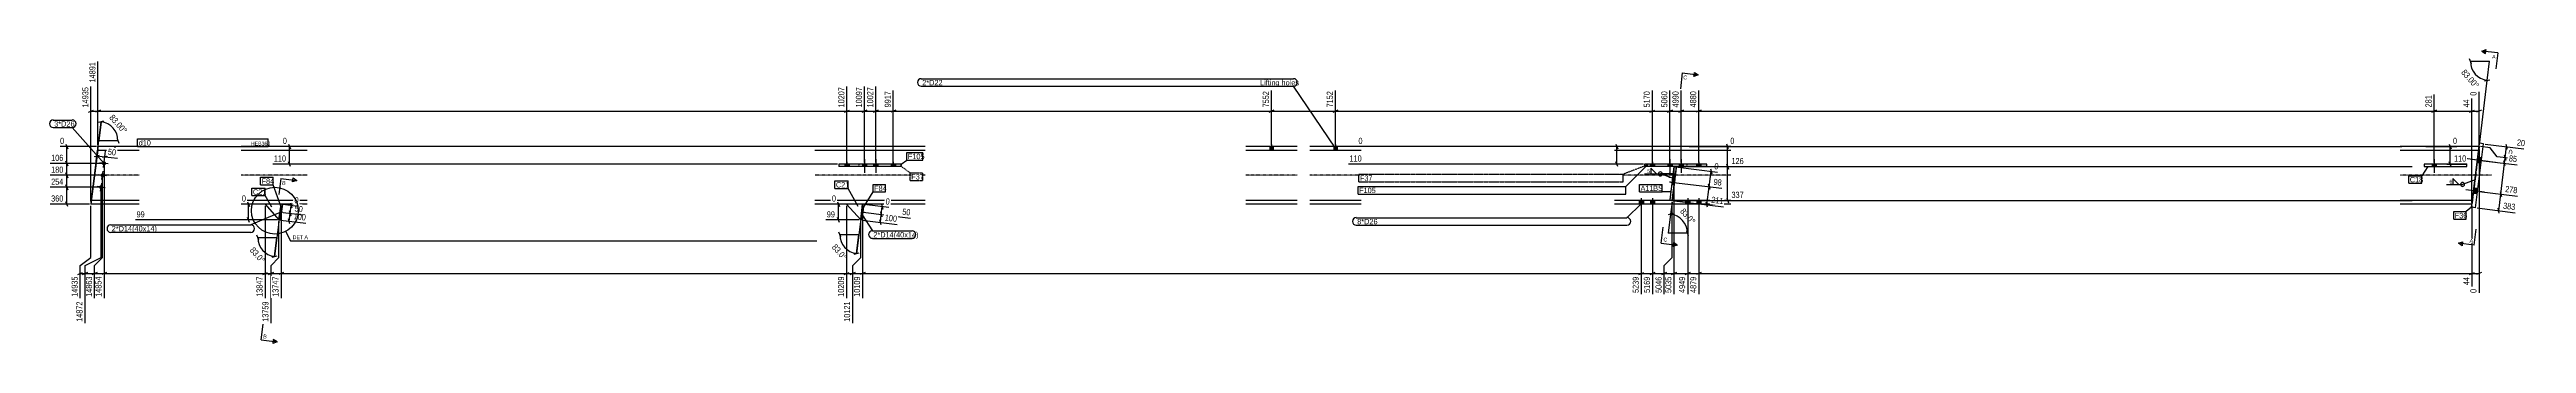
# Model space of a CAD drawing. Header units: millimetres. Extents: x 24 to 84095, y 8 to 4935.
# Drawn here: x 24 to 15515, y 27 to 1862 of the extents above; entities that cross this region are included whole.
import ezdxf

# ---------------------------------------------------------------- set-up
doc = ezdxf.new("R2010")
doc.units = ezdxf.units.MM
doc.linetypes.add('DXK_LINE_DOT2', pattern=[3.9198, 1.9599, -1.9599])
doc.linetypes.add('DXK_LINE_DOT3', pattern=[5.9187, 2.979, -0.9799, 0.9799, -0.9799])
for name, color, linetype in [('MÅLSÆTNING', 7, 'Continuous'), ('STÅL', 7, 'Continuous'), ('TEKST', 7, 'Continuous')]:
    doc.layers.add(name, color=color, linetype=linetype)
doc.styles.add('Arial', font='ARIAL.TTF', dxfattribs={"height": 0.2})
doc.styles.add('Arial Narrow', font='ARIALN.TTF', dxfattribs={"height": 0.2})

msp = doc.modelspace()

# ---------------------------------------------------------------- hatches: boundary and pattern name
at = {"layer": 'STÅL', "linetype": 'Continuous'}
for points in [[(7677, 1257), (7655, 1257), (7655, 1234), (7677, 1234)], [(8077, 1257), (8055, 1257), (8055, 1234), (8077, 1234)], [(343, 1078, -1), (369, 1075, -1)], [(352, 1153, -1), (378, 1150, -1)], [(4998, 1132), (5024, 1132), (5024, 1147), (4998, 1147)], [(5134, 1147), (5108, 1147), (5108, 1132), (5134, 1132)], [(5204, 1147), (5178, 1147), (5178, 1132), (5204, 1132)], [(5288, 1132), (5314, 1132), (5314, 1147), (5288, 1147)], [(10035, 1132), (10061, 1132), (10061, 1147), (10035, 1147)], [(10171, 1147), (10145, 1147), (10145, 1132), (10171, 1132)], [(10241, 1147), (10215, 1147), (10215, 1132), (10241, 1132)], [(10325, 1132), (10351, 1132), (10351, 1147), (10325, 1147)], [(14950, 1147), (14924, 1147), (14924, 1132), (14950, 1132)], [(15231, 1153), (15235, 1186), (15210, 1189), (15206, 1156)], [(15231, 1153), (15235, 1186), (15210, 1189), (15206, 1156)], [(334, 1004, -1), (359, 1001, -1)], [(10173, 1047), (10170, 1021), (10184, 1019), (10188, 1045)], [(15186, 997), (15182, 964), (15207, 961), (15211, 994)], [(15186, 997), (15182, 964), (15207, 961), (15211, 994)], [(1473, 826), (1478, 866), (1468, 867), (1463, 827)], [(1473, 826), (1478, 866), (1468, 867), (1463, 827)], [(5111, 826), (5115, 866), (5105, 867), (5101, 827)], [(5111, 826), (5115, 866), (5105, 867), (5101, 827)], [(9992, 919), (9966, 919), (9966, 897), (9992, 897)], [(9992, 919), (9966, 919), (9966, 897), (9992, 897)], [(10062, 919), (10036, 919), (10036, 897), (10062, 897)], [(10062, 919), (10036, 919), (10036, 897), (10062, 897)], [(10282, 919), (10256, 919), (10256, 897), (10282, 897)], [(10282, 919), (10256, 919), (10256, 897), (10282, 897)], [(10352, 919), (10326, 919), (10326, 897), (10352, 897)], [(10352, 919), (10326, 919), (10326, 897), (10352, 897)]]:
    msp.add_hatch(color=96, dxfattribs=at).paths.add_polyline_path(points)
at = {"layer": 'TEKST', "linetype": 'Continuous'}
for points in [[(10153, 1093), (10178, 1087), (10153, 1080)], [(10153, 1073), (10174, 1059), (10149, 1061)], [(10153, 1073), (10174, 1059), (10149, 1061)], [(15167, 1047), (15193, 1049), (15172, 1035)]]:
    msp.add_hatch(color=3, dxfattribs=at).paths.add_polyline_path(points)

# ---------------------------------------------------------------- linework, layer by layer
at = {"layer": 'MÅLSÆTNING', "color": 7, "linetype": 'Continuous'}
for p, q in [((327, 1267), (327, 1787)), ((15170, 1774), (15158, 1804)), ((15164, 1789), (15284, 1789)), ((15269, 1670), (15284, 1789)), ((283, 915), (283, 1631)), ((5011, 1149), (5011, 1631)), ((5121, 1157), (5121, 1631)), ((5191, 1157), (5191, 1631)), ((5301, 1149), (5301, 1606)), ((7666, 1267), (7666, 1606)), ((7666, 1267), (7666, 1606)), ((8066, 1267), (8066, 1606)), ((8066, 1267), (8066, 1606)), ((10048, 1149), (10048, 1606)), ((10158, 1149), (10158, 1606)), ((10228, 1157), (10228, 1606)), ((10338, 1157), (10338, 1606)), ((10338, 1157), (10338, 1606)), ((14937, 1157), (14937, 1582)), ((14937, 1157), (14937, 1582)), ((15253, 1666), (15285, 1674)), ((268, 1471), (298, 1483)), ((342, 1483), (312, 1471)), ((327, 1477), (5011, 1477)), ((362, 1415), (331, 1407)), ((4996, 1471), (5026, 1483)), ((5106, 1471), (5136, 1483)), ((5176, 1471), (5206, 1483)), ((5191, 1477), (5301, 1477)), ((5316, 1483), (5286, 1471)), ((7681, 1483), (7651, 1471)), ((7651, 1471), (7681, 1483)), ((7666, 1477), (8066, 1477)), ((8081, 1483), (8051, 1471)), ((8051, 1471), (8081, 1483)), ((10033, 1471), (10063, 1483)), ((10143, 1471), (10173, 1483)), ((10213, 1471), (10243, 1483)), ((10228, 1477), (10338, 1477)), ((10353, 1483), (10323, 1471)), ((10353, 1483), (10323, 1471)), ((10338, 1477), (14937, 1477)), ((14952, 1483), (14922, 1471)), ((14922, 1471), (14952, 1483)), ((14937, 1477), (15174, 1477)), ((15159, 1471), (15189, 1483)), ((15159, 1471), (15189, 1483)), ((15174, 1477), (15218, 1477)), ((15233, 1483), (15203, 1471)), ((126, 1272), (138, 1242)), ((132, 1151), (132, 1257)), ((5027, 1257), (1483, 1257)), ((1519, 1272), (1531, 1242)), ((1525, 1147), (1525, 1257)), ((9992, 1257), (8210, 1257)), ((9820, 1272), (9832, 1242)), ((9826, 1147), (9826, 1257)), ((10279, 1257), (14736, 1257)), ((14885, 1257), (15079, 1257)), ((15032, 1272), (15044, 1242)), ((15038, 1147), (15038, 1257)), ((15288, 1248), (15228, 1256)), ((15288, 1248), (15228, 1256)), ((15256, 1272), (15499, 1243)), ((15332, 1193), (15288, 1248)), ((15332, 1193), (15288, 1248)), ((15382, 1186), (15390, 1256)), ((15386, 1272), (15394, 1240)), ((138, 1136), (126, 1166)), ((305, 1194), (336, 1202)), ((316, 1167), (324, 1234)), ((320, 1198), (370, 1192)), ((385, 1196), (354, 1188)), ((366, 1161), (374, 1227)), ((4951, 1147), (1420, 1147)), ((1531, 1132), (1519, 1162)), ((9992, 1147), (8147, 1147)), ((9832, 1132), (9820, 1162)), ((15017, 1147), (15143, 1147)), ((15044, 1132), (15032, 1162)), ((15218, 1239), (15218, 342)), ((15423, 1181), (15332, 1193)), ((15381, 1136), (15373, 1167)), ((15386, 1171), (15377, 1202)), ((336, 1002), (27, 1002)), ((126, 1017), (138, 987)), ((132, 897), (132, 1002)), ((346, 564), (346, 992)), ((346, 564), (346, 992)), ((356, 564), (356, 1067)), ((356, 564), (356, 1067)), ((10181, 1033), (10483, 996)), ((10389, 893), (10403, 1005)), ((10399, 1021), (10407, 990)), ((15219, 976), (15458, 947)), ((15219, 976), (15458, 947)), ((15341, 856), (15354, 960)), ((15350, 975), (15358, 944)), ((15350, 975), (15358, 944)), ((273, 897), (27, 897)), ((138, 882), (126, 912)), ((283, 564), (283, 887)), ((1449, 798), (561, 798)), ((1362, 897), (1227, 897)), ((1262, 912), (1274, 882)), ((1274, 783), (1262, 813)), ((1268, 798), (1268, 897)), ((1372, 887), (1372, 310)), ((1470, 887), (1431, 569)), ((1459, 564), (1459, 788)), ((1469, 796), (1626, 777)), ((1485, 845), (1608, 830)), ((1527, 774), (1518, 806)), ((1522, 790), (1529, 839)), ((1524, 855), (1533, 824)), ((5087, 798), (4878, 798)), ((4999, 897), (4917, 897)), ((4952, 912), (4964, 882)), ((4964, 783), (4952, 813)), ((4958, 798), (4958, 897)), ((5108, 887), (5071, 588)), ((5107, 796), (5324, 770)), ((5109, 887), (5109, 310)), ((5109, 887), (5109, 310)), ((5113, 846), (5409, 810)), ((5119, 896), (5273, 877)), ((5224, 767), (5216, 798)), ((5230, 817), (5222, 848)), ((5226, 832), (5232, 882)), ((5228, 897), (5236, 866)), ((9979, 867), (9979, 335)), ((10177, 839), (10146, 831)), ((10162, 835), (10147, 716)), ((10171, 909), (10162, 835)), ((10167, 920), (10493, 880)), ((10393, 877), (10385, 909)), ((15174, 887), (15174, 383)), ((15206, 873), (15445, 843)), ((15345, 841), (15337, 872)), ((1332, 673), (1320, 703)), ((1326, 688), (1446, 688)), ((1431, 569), (1446, 688)), ((4972, 692), (4960, 722)), ((4966, 707), (5086, 707)), ((5071, 588), (5086, 707)), ((10267, 716), (10147, 716)), ((10261, 731), (10273, 701)), ((291, 458), (321, 470)), ((306, 514), (356, 564)), ((306, 310), (306, 514)), ((380, 470), (350, 458)), ((380, 470), (350, 458)), ((1357, 458), (1387, 470)), ((1424, 470), (1394, 458)), ((1409, 514), (1459, 564)), ((1409, 154), (1409, 514)), ((1416, 565), (1447, 573)), ((5056, 584), (5087, 592)), ((10122, 335), (10122, 514)), ((10254, 458), (10284, 470)), ((10354, 470), (10324, 458)), ((10354, 470), (10324, 458)), ((15159, 458), (15189, 470)), ((15159, 458), (15189, 470)), ((15233, 470), (15203, 458)), ((306, 464), (365, 464)), ((1372, 464), (1409, 464)), ((10269, 464), (10339, 464)), ((10339, 464), (15174, 464)), ((15174, 464), (15218, 464))]:
    msp.add_line(p, q, dxfattribs=at)
for centre, start, end in [((15284, 1789), 180, 263), ((10147, 716), 0, 83), ((1446, 688), 180, 263), ((5086, 707), 180, 263)]:
    msp.add_arc(centre, 120, start, end, dxfattribs=at)
at = {"layer": 'STÅL', "color": 2, "linetype": 'Continuous'}
for p, q in [((325, 1234), (327, 1257)), ((585, 1257), (327, 1257)), ((435, 1234), (435, 1257)), ((1636, 1257), (1222, 1257)), ((5501, 1257), (4811, 1257)), ((7827, 1257), (7505, 1257)), ((8227, 1257), (7905, 1257)), ((10538, 1257), (9811, 1257)), ((15218, 1257), (14724, 1257)), ((15172, 877), (15221, 1277)), ((15197, 874), (15246, 1274)), ((15218, 1257), (15216, 1234)), ((15246, 1274), (15221, 1277)), ((325, 1234), (283, 897)), ((325, 1234), (585, 1234)), ((1222, 1234), (1636, 1234)), ((4811, 1234), (5501, 1234)), ((4961, 1147), (4961, 1132)), ((5351, 1147), (4961, 1147)), ((5351, 1132), (4961, 1132)), ((5351, 1132), (5351, 1147)), ((7505, 1234), (7827, 1234)), ((7905, 1234), (8227, 1234)), ((9811, 1234), (10538, 1234)), ((9998, 1147), (9998, 1132)), ((10388, 1147), (9998, 1147)), ((10388, 1132), (9998, 1132)), ((10183, 1131), (10157, 922)), ((10172, 920), (10198, 1129)), ((10198, 1129), (10183, 1131)), ((10388, 1132), (10388, 1147)), ((14724, 1234), (15216, 1234)), ((15141, 1147), (14874, 1147)), ((14874, 1147), (14874, 1132)), ((14874, 1132), (15141, 1132)), ((14931, 1132), (14931, 1147)), ((15141, 1132), (15141, 1147)), ((10173, 1051), (10188, 1049)), ((585, 897), (283, 897)), ((585, 919), (286, 919)), ((1636, 919), (1222, 919)), ((1636, 897), (1222, 897)), ((1372, 897), (1459, 798)), ((1459, 798), (1472, 897)), ((1469, 796), (1459, 798)), ((1469, 796), (1482, 896)), ((1482, 896), (1472, 897)), ((5501, 919), (4811, 919)), ((5501, 897), (4811, 897)), ((5009, 897), (5097, 798)), ((5097, 798), (5109, 897)), ((5107, 796), (5097, 798)), ((5107, 796), (5119, 896)), ((5119, 896), (5109, 897)), ((7827, 919), (7505, 919)), ((7827, 897), (7505, 897)), ((8227, 919), (7905, 919)), ((8227, 897), (7905, 897)), ((10538, 919), (9811, 919)), ((10538, 897), (9811, 897)), ((10157, 922), (10172, 920)), ((15177, 919), (14724, 919)), ((15174, 897), (14724, 897)), ((15197, 874), (15172, 877)), ((15177, 919), (15174, 897))]:
    msp.add_line(p, q, dxfattribs=at)
at = {"layer": 'STÅL', "color": 7, "linetype": 'DXK_LINE_DOT2'}
for p, q in [((327, 1257), (325, 1234)), ((5351, 1147), (5086, 1147)), ((5086, 1147), (5086, 1132)), ((5351, 1132), (5086, 1132)), ((5351, 1147), (5351, 1132)), ((10263, 1147), (9998, 1147)), ((9998, 1147), (9998, 1132)), ((10263, 1132), (9998, 1132)), ((10183, 1131), (10157, 922)), ((10198, 1129), (10172, 920)), ((10183, 1131), (10198, 1129)), ((10263, 1147), (10263, 1132)), ((15216, 1234), (15177, 919)), ((10188, 1049), (10173, 1051)), ((1472, 897), (1372, 897)), ((1459, 798), (1472, 897)), ((5109, 897), (5009, 897)), ((5097, 798), (5109, 897)), ((10157, 922), (10172, 920))]:
    msp.add_line(p, q, dxfattribs=at)
at = {"layer": 'STÅL', "color": 96, "linetype": 'Continuous'}
for p, q in [((7655, 1257), (7655, 1234)), ((7666, 1270), (7666, 1234)), ((7677, 1257), (7677, 1234)), ((8055, 1257), (8055, 1234)), ((8066, 1270), (8066, 1234)), ((8077, 1257), (8077, 1234)), ((391, 1148), (339, 1154)), ((352, 1051), (359, 1103)), ((362, 1126), (368, 1177)), ((4998, 1147), (4998, 1132)), ((5011, 1162), (5011, 1132)), ((5024, 1147), (5024, 1132)), ((5108, 1147), (5108, 1132)), ((5121, 1177), (5121, 1092)), ((5134, 1147), (5134, 1132)), ((5178, 1147), (5178, 1132)), ((5191, 1177), (5191, 1092)), ((5204, 1147), (5204, 1132)), ((5288, 1147), (5288, 1132)), ((5301, 1162), (5301, 1132)), ((5314, 1147), (5314, 1132)), ((10035, 1147), (10035, 1132)), ((10048, 1162), (10048, 1132)), ((10061, 1147), (10061, 1132)), ((10145, 1147), (10145, 1132)), ((10158, 1177), (10158, 1092)), ((10171, 1147), (10171, 1132)), ((10215, 1147), (10215, 1132)), ((10228, 1177), (10228, 1092)), ((10241, 1147), (10241, 1132)), ((10325, 1147), (10325, 1132)), ((10338, 1162), (10338, 1132)), ((10351, 1147), (10351, 1132)), ((14924, 1147), (14924, 1132)), ((14937, 1177), (14937, 1092)), ((14950, 1147), (14950, 1132)), ((15276, 1164), (15129, 1182)), ((15174, 1177), (15322, 1158)), ((15231, 1153), (15206, 1156)), ((15206, 1156), (15231, 1153)), ((15235, 1186), (15210, 1189)), ((15210, 1189), (15235, 1186)), ((372, 999), (321, 1006)), ((381, 1074), (330, 1080)), ((343, 977), (350, 1028)), ((9979, 934), (9979, 829)), ((9979, 934), (9979, 829)), ((10049, 934), (10049, 829)), ((10049, 934), (10049, 829)), ((10156, 1036), (10186, 1032)), ((10170, 1021), (10184, 1019)), ((10173, 1047), (10188, 1045)), ((10269, 934), (10269, 829)), ((10269, 934), (10269, 829)), ((10339, 934), (10339, 829)), ((10339, 934), (10339, 829)), ((15253, 972), (15135, 987)), ((15253, 972), (15135, 987)), ((15207, 961), (15182, 964)), ((15207, 961), (15182, 964)), ((15211, 994), (15186, 997)), ((15211, 994), (15186, 997)), ((1473, 826), (1463, 827)), ((1473, 826), (1463, 827)), ((1483, 845), (1466, 847)), ((1483, 845), (1466, 847)), ((1478, 866), (1468, 867)), ((1478, 866), (1468, 867)), ((5111, 826), (5101, 827)), ((5111, 826), (5101, 827)), ((5121, 845), (5103, 847)), ((5121, 845), (5103, 847)), ((5115, 866), (5105, 867)), ((5115, 866), (5105, 867)), ((9966, 919), (9966, 897)), ((9966, 919), (9966, 897)), ((9992, 919), (9992, 897)), ((9992, 919), (9992, 897)), ((10036, 919), (10036, 897)), ((10036, 919), (10036, 897)), ((10062, 919), (10062, 897)), ((10062, 919), (10062, 897)), ((10256, 919), (10256, 897)), ((10256, 919), (10256, 897)), ((10282, 919), (10282, 897)), ((10282, 919), (10282, 897)), ((10326, 919), (10326, 897)), ((10326, 919), (10326, 897)), ((10352, 919), (10352, 897)), ((10352, 919), (10352, 897))]:
    msp.add_line(p, q, dxfattribs=at)
at = {"layer": 'STÅL', "color": 96, "linetype": 'DXK_LINE_DOT2'}
for p, q in [((5108, 1147), (5108, 1132)), ((5121, 1177), (5121, 1092)), ((5134, 1147), (5134, 1132)), ((5178, 1147), (5178, 1132)), ((5191, 1177), (5191, 1092)), ((5204, 1147), (5204, 1132)), ((5288, 1147), (5288, 1132)), ((5301, 1162), (5301, 1132)), ((5314, 1147), (5314, 1132)), ((10035, 1147), (10035, 1132)), ((10048, 1162), (10048, 1132)), ((10061, 1147), (10061, 1132)), ((10145, 1147), (10145, 1132)), ((10158, 1177), (10158, 1092)), ((10171, 1147), (10171, 1132)), ((10215, 1147), (10215, 1132)), ((10228, 1177), (10228, 1092)), ((10241, 1147), (10241, 1132)), ((10156, 1036), (10186, 1032)), ((10170, 1021), (10184, 1019)), ((10173, 1047), (10188, 1045))]:
    msp.add_line(p, q, dxfattribs=at)
at = {"layer": 'STÅL', "color": 7, "linetype": 'DXK_LINE_DOT3'}
for p, q in [((585, 1077), (205, 1077)), ((1636, 1077), (1222, 1077)), ((5501, 1077), (4811, 1077)), ((7827, 1077), (7505, 1077)), ((8227, 1077), (7905, 1077)), ((10538, 1077), (9811, 1077)), ((15296, 1077), (14724, 1077))]:
    msp.add_line(p, q, dxfattribs=at)
at = {"layer": 'TEKST', "color": 3, "linetype": 'Continuous'}
msp.add_line((1531, 668), (4822, 668), dxfattribs=at)

# ---------------------------------------------------------------- wipeouts: each hides what was drawn before it
at = {"color": 0}
msp.add_wipeout([(9883, 771), (9883, 806), (8202, 806), (8202, 771)], dxfattribs=at).dxf.layer = 'TEKST'

# ---------------------------------------------------------------- next in the draw order: wipeouts: each hides what was drawn before it
at = {"color": 0, "linetype": 'Continuous'}
for points in [[(5003, 1631), (4947, 1631), (4947, 1493), (5003, 1493)], [(5293, 1607), (5237, 1607), (5237, 1493), (5293, 1493)], [(10330, 1607), (10274, 1607), (10274, 1493), (10330, 1493)], [(14929, 1583), (14873, 1583), (14873, 1493), (14929, 1493)], [(1516, 1265), (1516, 1321), (1475, 1321), (1475, 1265)], [(9817, 1265), (9817, 1321), (8202, 1321), (8202, 1265)], [(15087, 1265), (15087, 1321), (15047, 1321), (15047, 1265)], [(15508, 1250), (15515, 1305), (15450, 1313), (15444, 1257)], [(116, 1010), (116, 1066), (26, 1066), (26, 1010)], [(1259, 905), (1259, 961), (592, 961), (592, 905)], [(4949, 905), (4949, 961), (4909, 961), (4909, 905)], [(5282, 884), (5289, 939), (5249, 944), (5242, 889)], [(10484, 1004), (10491, 1059), (10427, 1067), (10420, 1011)], [(15210, 375), (15154, 375), (15154, 334), (15210, 334)], [(1401, 291), (1345, 291), (1345, 154), (1401, 154)]]:
    msp.add_wipeout(points, dxfattribs=at).dxf.layer = 'MÅLSÆTNING'
at = {"color": 0}
for points, layer in [([(442, 1191), (449, 1246), (384, 1254), (378, 1199)], 'MÅLSÆTNING'), ([(1344, 516), (1386, 553), (1305, 645), (1263, 608)], 'MÅLSÆTNING'), ([(4984, 535), (5026, 572), (4944, 664), (4902, 627)], 'MÅLSÆTNING'), ([(5479, 1178), (5479, 1213), (5392, 1213), (5392, 1178)], 'TEKST'), ([(1416, 1024), (1416, 1059), (1350, 1059), (1350, 1024)], 'TEKST'), ([(15050, 1023), (15050, 1052), (15031, 1052), (15031, 1023)], 'TEKST'), ([(9883, 771), (9883, 806), (8202, 806), (8202, 771)], 'TEKST')]:
    msp.add_wipeout(points, dxfattribs=at).dxf.layer = layer

# ---------------------------------------------------------------- next in the draw order: linework, layer by layer
at = {"layer": 'MÅLSÆTNING', "color": 7, "linetype": 'Continuous'}
for p, q in [((5011, 1149), (5011, 1631)), ((5191, 1157), (5191, 1631)), ((5301, 1149), (5301, 1606)), ((10228, 1157), (10228, 1606)), ((284, 907), (346, 1411)), ((346, 1411), (332, 1292)), ((4996, 1471), (5026, 1483)), ((5121, 1477), (5191, 1477)), ((5206, 1483), (5176, 1471)), ((5316, 1483), (5286, 1471)), ((5301, 1477), (7666, 1477)), ((10158, 1477), (10228, 1477)), ((10243, 1483), (10213, 1471)), ((452, 1292), (332, 1292)), ((446, 1307), (458, 1277)), ((355, 1151), (27, 1151)), ((126, 1092), (138, 1062)), ((365, 1141), (365, 310)), ((365, 1141), (365, 310)), ((370, 1192), (448, 1183)), ((370, 1192), (448, 1183)), ((10193, 1130), (10456, 1097)), ((10411, 1118), (10419, 1087)), ((15423, 1181), (15332, 1193)), ((15377, 1202), (15386, 1171)), ((15377, 1152), (15382, 1186)), ((346, 1077), (27, 1077)), ((1459, 564), (1459, 788)), ((1472, 887), (1472, 310)), ((5097, 564), (5097, 788)), ((5097, 564), (5097, 788)), ((5113, 846), (5409, 810)), ((5220, 783), (5226, 832)), ((5222, 848), (5230, 817)), ((15174, 887), (15174, 383)), ((1394, 458), (1424, 470)), ((1409, 514), (1459, 564)), ((1409, 154), (1409, 514)), ((1487, 470), (1457, 458)), ((5032, 458), (5062, 470)), ((5047, 514), (5097, 564)), ((5047, 154), (5047, 514)), ((5124, 470), (5094, 458)), ((5124, 470), (5094, 458)), ((1409, 464), (1472, 464)), ((5047, 464), (5109, 464))]:
    msp.add_line(p, q, dxfattribs=at)
msp.add_arc((332, 1292), 120, 0, 83.0002, dxfattribs=at)
at = {"layer": 'TEKST', "color": 3, "linetype": 'Continuous'}
for p, q in [((15015, 1020), (15115, 1020)), ((15091, 1020), (15055, 1056)), ((15055, 1056), (15055, 1020)), ((15055, 1020), (15091, 1020)), ((15193, 1049), (15115, 1020))]:
    msp.add_line(p, q, dxfattribs=at)
at = {"layer": 'TEKST', "color": 7, "linetype": 'Continuous'}
for p, q in [((8196, 812), (9889, 812)), ((9979, 898), (9889, 812)), ((8196, 765), (9889, 765))]:
    msp.add_line(p, q, dxfattribs=at)
at = {"layer": 'TEKST', "color": 3, "linetype": 'Continuous'}
for start, end in [(90, 270), (270, 90)]:
    msp.add_arc((15115, 1020), 12.5, start, end, dxfattribs=at)
at = {"layer": 'TEKST', "color": 7, "linetype": 'Continuous'}
for centre, start, end in [((8196, 789), 90, 270), ((9889, 789), 270, 90)]:
    msp.add_arc(centre, 23.5, start, end, dxfattribs=at)

# ---------------------------------------------------------------- next in the draw order: texts
at = {"layer": 'MÅLSÆTNING', "color": 3, "linetype": 'Continuous', "style": 'Arial Narrow'}
for s, rotation, p in [('10207', 90.0002, (4995, 1501)), ('9917', 90.0002, (5285, 1501)), ('4880', 90.0002, (10322, 1501)), ('281', 90.0002, (14921, 1501)), ('20', -7.0015, (15453, 1264)), ('0', -7.0015, (5251, 896)), ('0', 90.0002, (15202, 342)), ('13759', 90.0002, (1393, 162))]:
    msp.add_text(s, height=38.2, rotation=rotation, dxfattribs=at).set_placement(p)
at = {"layer": 'MÅLSÆTNING', "color": 3, "style": 'Arial Narrow'}
for s, rotation, p in [('50', -7.0015, (387, 1206)), ('83.0°', -48.5009, (1274, 607)), ('83.0°', -48.5009, (4914, 626))]:
    msp.add_text(s, height=38.2, rotation=rotation, dxfattribs=at).set_placement(p)
at = {"layer": 'TEKST', "color": 3, "style": 'Arial Narrow'}
for s, height, p in [('6', 23.9, (15033, 1025)), ('8*D26', 33.4, (8202, 771))]:
    msp.add_text(s, height=height, dxfattribs=at).set_placement(p)

# ---------------------------------------------------------------- next in the draw order: wipeouts: each hides what was drawn before it
at = {"color": 0, "linetype": 'Continuous'}
for points in [[(1509, 1155), (1509, 1211), (1419, 1211), (1419, 1155)], [(8235, 1155), (8235, 1211), (8146, 1211), (8146, 1155)], [(15143, 1155), (15143, 1211), (15054, 1211), (15054, 1155)], [(116, 905), (116, 961), (26, 961), (26, 905)], [(10495, 888), (10501, 944), (10413, 955), (10406, 899)], [(1252, 806), (1252, 862), (560, 862), (560, 806)], [(4942, 806), (4942, 862), (4877, 862), (4877, 806)]]:
    msp.add_wipeout(points, dxfattribs=at).dxf.layer = 'MÅLSÆTNING'
at = {"color": 0}
for points in [[(5479, 1178), (5479, 1213), (5392, 1213), (5392, 1178)], [(1416, 1024), (1416, 1059), (1350, 1059), (1350, 1024)]]:
    msp.add_wipeout(points, dxfattribs=at).dxf.layer = 'TEKST'

# ---------------------------------------------------------------- next in the draw order: linework, layer by layer
at = {"layer": 'MÅLSÆTNING', "color": 7, "linetype": 'Continuous'}
for p, q in [((15220, 1267), (15269, 1670)), ((10403, 1005), (10415, 1102)), ((15210, 1172), (15457, 1142)), ((336, 1002), (27, 1002)), ((138, 987), (126, 1017)), ((132, 1002), (132, 1077)), ((10181, 1033), (10483, 996)), ((10407, 990), (10399, 1021)), ((10513, 935), (10525, 905))]:
    msp.add_line(p, q, dxfattribs=at)
at = {"layer": 'TEKST', "color": 7, "linetype": 'Continuous'}
for p, q in [((5351, 1147), (5386, 1172)), ((5386, 1219), (5485, 1219)), ((5386, 1172), (5386, 1219)), ((5386, 1172), (5485, 1172)), ((5485, 1172), (5485, 1219)), ((1344, 1065), (1422, 1065)), ((1344, 1018), (1344, 1065)), ((1344, 1018), (1422, 1018)), ((1422, 1018), (1422, 1065))]:
    msp.add_line(p, q, dxfattribs=at)

# ---------------------------------------------------------------- next in the draw order: texts
at = {"layer": 'MÅLSÆTNING', "color": 3, "linetype": 'Continuous', "style": 'Arial Narrow'}
for s, p in [('0', (1483, 1273)), ('0', (8210, 1273)), ('0', (15055, 1273)), ('110', (1427, 1163)), ('110', (8154, 1163)), ('110', (15062, 1163)), ('360', (34, 913)), ('254', (34, 1018)), ('0', (1227, 913)), ('0', (4917, 913)), ('99', (568, 814)), ('99', (4885, 814))]:
    msp.add_text(s, height=38.2, dxfattribs=at).set_placement(p)
for s, p in [('211', (10415, 906)), ('98', (10429, 1018))]:
    msp.add_text(s, height=38.2, rotation=-7.0015, dxfattribs=at).set_placement(p)
at = {"layer": 'TEKST', "color": 3, "style": 'Arial Narrow'}
for s, p in [('F105', (5392, 1178)), ('F84', (1350, 1024))]:
    msp.add_text(s, height=33.4, dxfattribs=at).set_placement(p)

# ---------------------------------------------------------------- next in the draw order: wipeouts: each hides what was drawn before it
at = {"color": 0, "linetype": 'Continuous'}
for points, layer in [([(5183, 1631), (5127, 1631), (5127, 1493), (5183, 1493)], 'MÅLSÆTNING'), ([(7658, 1607), (7602, 1607), (7602, 1493), (7658, 1493)], 'MÅLSÆTNING'), ([(10220, 1607), (10164, 1607), (10164, 1493), (10220, 1493)], 'MÅLSÆTNING'), ([(1610, 838), (1617, 893), (1553, 901), (1546, 845)], 'MÅLSÆTNING'), ([(5411, 818), (5417, 873), (5353, 881), (5346, 825)], 'MÅLSÆTNING'), ([(1464, 447), (1408, 447), (1408, 310), (1464, 310)], 'MÅLSÆTNING'), ([(15166, 447), (15110, 447), (15110, 383), (15166, 383)], 'MÅLSÆTNING'), ([(15180, 654), (15183, 679), (15161, 682), (15158, 657)], 'TEKST'), ([(1381, 57), (1384, 82), (1362, 85), (1359, 60)], 'TEKST')]:
    msp.add_wipeout(points, dxfattribs=at).dxf.layer = layer
at = {"color": 0}
for points, layer in [([(481, 1326), (523, 1363), (426, 1473), (384, 1436)], 'MÅLSÆTNING'), ([(10289, 759), (10331, 796), (10249, 888), (10207, 851)], 'MÅLSÆTNING'), ([(5247, 979), (5247, 1014), (5181, 1014), (5181, 979)], 'TEKST'), ([(9860, 1043), (9860, 1078), (8219, 1078), (8219, 1043)], 'TEKST')]:
    msp.add_wipeout(points, dxfattribs=at).dxf.layer = layer

# ---------------------------------------------------------------- next in the draw order: hatches: boundary and pattern name
at = {"layer": 'TEKST', "linetype": 'Continuous'}
for points in [[(15115, 662), (15114, 650), (15089, 653)], [(1422, 39), (1423, 52), (1447, 36)]]:
    msp.add_hatch(color=30, dxfattribs=at).paths.add_polyline_path(points)

# ---------------------------------------------------------------- next in the draw order: linework, layer by layer
at = {"layer": 'MÅLSÆTNING', "color": 7, "linetype": 'Continuous'}
for p, q in [((327, 1267), (327, 1787)), ((5121, 1157), (5121, 1631)), ((10158, 1149), (10158, 1606)), ((283, 1477), (327, 1477)), ((342, 1483), (312, 1471)), ((5011, 1477), (5121, 1477)), ((5136, 1483), (5106, 1471)), ((10048, 1477), (10158, 1477)), ((10173, 1483), (10143, 1471)), ((317, 1257), (90, 1257)), ((10183, 1121), (10183, 335)), ((1372, 887), (1372, 310)), ((10172, 564), (10172, 910)), ((10172, 564), (10172, 910)), ((10182, 920), (14799, 920)), ((10269, 867), (10269, 335)), ((10339, 867), (10339, 335)), ((10339, 867), (10339, 335)), ((1357, 458), (1387, 470)), ((1487, 470), (1457, 458)), ((365, 464), (1372, 464))]:
    msp.add_line(p, q, dxfattribs=at)
at = {"layer": 'TEKST', "color": 30, "linetype": 'Continuous'}
for p, q in [((15089, 653), (15115, 662)), ((15112, 637), (15089, 653)), ((15115, 662), (15112, 637)), ((1423, 52), (1420, 27)), ((1447, 36), (1420, 27)), ((1447, 36), (1423, 52))]:
    msp.add_line(p, q, dxfattribs=at)
at = {"layer": 'TEKST', "color": 7, "linetype": 'Continuous'}
for p, q in [((15188, 641), (15089, 653)), ((1347, 49), (1359, 148)), ((1347, 49), (1447, 36))]:
    msp.add_line(p, q, dxfattribs=at)

# ---------------------------------------------------------------- next in the draw order: texts
at = {"layer": 'MÅLSÆTNING', "color": 3, "linetype": 'Continuous', "style": 'Arial Narrow'}
for s, p in [('10027', (5175, 1501)), ('7552', (7650, 1501)), ('4990', (10212, 1501)), ('13747', (1456, 318)), ('44', (15158, 391))]:
    msp.add_text(s, height=38.2, rotation=90.0002, dxfattribs=at).set_placement(p)
at = {"layer": 'MÅLSÆTNING', "color": 3, "style": 'Arial Narrow'}
for s, p in [('83.00°', (395, 1435)), ('83.0°', (10219, 850))]:
    msp.add_text(s, height=38.2, rotation=-48.5009, dxfattribs=at).set_placement(p)
at = {"layer": 'TEKST', "color": 3, "linetype": 'Continuous', "style": 'Arial'}
for s, p in [('A', (15158, 657)), ('B', (1359, 60))]:
    msp.add_text(s, height=23.9, rotation=-7.0015, dxfattribs=at).set_placement(p)

# ---------------------------------------------------------------- next in the draw order: wipeouts: each hides what was drawn before it
at = {"color": 0}
for points, layer in [([(15190, 1608), (15232, 1645), (15134, 1755), (15092, 1718)], 'MÅLSÆTNING'), ([(5479, 1051), (5479, 1086), (5413, 1086), (5413, 1051)], 'TEKST'), ([(5012, 1001), (5012, 1036), (4942, 1036), (4942, 1001)], 'TEKST'), ([(5247, 979), (5247, 1014), (5181, 1014), (5181, 979)], 'TEKST'), ([(9860, 1043), (9860, 1078), (8219, 1078), (8219, 1043)], 'TEKST'), ([(1276, 727), (1276, 762), (413, 762), (413, 727)], 'TEKST')]:
    msp.add_wipeout(points, dxfattribs=at).dxf.layer = layer
at = {"color": 0, "linetype": 'Continuous'}
for points, layer in [([(15431, 1188), (15438, 1244), (15398, 1249), (15391, 1193)], 'MÅLSÆTNING'), ([(116, 1085), (116, 1141), (26, 1141), (26, 1085)], 'MÅLSÆTNING'), ([(10465, 1104), (10472, 1160), (10431, 1165), (10425, 1109)], 'MÅLSÆTNING'), ([(1628, 785), (1635, 841), (1546, 851), (1540, 796)], 'MÅLSÆTNING'), ([(5325, 778), (5332, 833), (5244, 844), (5237, 788)], 'MÅLSÆTNING'), ([(10264, 1675), (10267, 1700), (10243, 1703), (10240, 1678)], 'TEKST')]:
    msp.add_wipeout(points, dxfattribs=at).dxf.layer = layer

# ---------------------------------------------------------------- next in the draw order: hatches: boundary and pattern name
at = {"layer": 'TEKST', "linetype": 'Continuous'}
msp.add_hatch(color=30, dxfattribs=at).paths.add_polyline_path([(10308, 1695), (10309, 1707), (10334, 1704)])

# ---------------------------------------------------------------- next in the draw order: linework, layer by layer
at = {"layer": 'MÅLSÆTNING', "color": 7, "linetype": 'Continuous'}
for p, q in [((15174, 907), (15174, 1557)), ((15218, 1267), (15218, 1599)), ((10525, 1242), (10513, 1272)), ((10519, 1131), (10519, 1257)), ((355, 1151), (27, 1151)), ((126, 1166), (138, 1136)), ((138, 1062), (126, 1092)), ((132, 1077), (132, 1151)), ((10193, 1131), (14799, 1131)), ((10193, 1131), (14799, 1131)), ((10513, 1146), (10525, 1116)), ((10525, 1116), (10513, 1146)), ((10519, 920), (10519, 1131)), ((15210, 1172), (15457, 1142)), ((15354, 960), (15377, 1152)), ((15381, 1136), (15373, 1167)), ((346, 1077), (27, 1077)), ((1482, 896), (1576, 884)), ((1485, 845), (1608, 830)), ((1533, 824), (1524, 855)), ((1529, 839), (1535, 889)), ((1531, 905), (1539, 874))]:
    msp.add_line(p, q, dxfattribs=at)
at = {"layer": 'TEKST', "color": 7, "linetype": 'Continuous'}
for p, q in [((10235, 1716), (10334, 1704)), ((5114, 876), (5175, 973)), ((5175, 1020), (5253, 1020)), ((5175, 973), (5175, 1020)), ((5175, 973), (5253, 973)), ((5253, 973), (5253, 1020))]:
    msp.add_line(p, q, dxfattribs=at)
at = {"layer": 'TEKST', "color": 30, "linetype": 'Continuous'}
for p, q in [((10308, 1695), (10311, 1720)), ((10334, 1704), (10308, 1695)), ((10311, 1720), (10334, 1704))]:
    msp.add_line(p, q, dxfattribs=at)
at = {"layer": 'TEKST', "color": 7, "linetype": 'DXK_LINE_DOT2'}
for p, q in [((8213, 1084), (9866, 1084)), ((8213, 1037), (8213, 1084)), ((10020, 1142), (9866, 1084)), ((9866, 1037), (9866, 1084)), ((8213, 1037), (9866, 1037))]:
    msp.add_line(p, q, dxfattribs=at)

# ---------------------------------------------------------------- next in the draw order: texts
at = {"layer": 'MÅLSÆTNING', "color": 3, "style": 'Arial Narrow'}
msp.add_text('83.00°', height=38.2, rotation=-48.5009, dxfattribs=at).set_placement((15104, 1717))
at = {"layer": 'MÅLSÆTNING', "color": 3, "linetype": 'Continuous', "style": 'Arial Narrow'}
msp.add_text('180', height=38.2, dxfattribs=at).set_placement((34, 1093))
for s, p in [('0', (10434, 1116)), ('0', (15400, 1200)), ('100', (1549, 803)), ('50', (1555, 852)), ('100', (5246, 795)), ('50', (5355, 832))]:
    msp.add_text(s, height=38.2, rotation=-7.0015, dxfattribs=at).set_placement(p)
at = {"layer": 'TEKST', "color": 3, "linetype": 'Continuous', "style": 'Arial'}
msp.add_text('C', height=23.9, rotation=-7.0015, dxfattribs=at).set_placement((10240, 1678))
at = {"layer": 'TEKST', "color": 3, "style": 'Arial Narrow'}
for s, p in [('F84', (5181, 979)), ('F37', (8219, 1043))]:
    msp.add_text(s, height=33.4, dxfattribs=at).set_placement(p)

# ---------------------------------------------------------------- next in the draw order: wipeouts: each hides what was drawn before it
at = {"color": 0, "linetype": 'Continuous'}
for points, layer in [([(319, 1787), (263, 1787), (263, 1649), (319, 1649)], 'MÅLSÆTNING'), ([(5113, 1631), (5057, 1631), (5057, 1493), (5113, 1493)], 'MÅLSÆTNING'), ([(10150, 1607), (10094, 1607), (10094, 1493), (10150, 1493)], 'MÅLSÆTNING'), ([(123, 1265), (123, 1321), (82, 1321), (82, 1265)], 'MÅLSÆTNING'), ([(357, 447), (301, 447), (301, 310), (357, 310)], 'MÅLSÆTNING'), ([(1364, 447), (1308, 447), (1308, 310), (1364, 310)], 'MÅLSÆTNING'), ([(10331, 447), (10275, 447), (10275, 334), (10331, 334)], 'MÅLSÆTNING'), ([(15321, 1805), (15324, 1829), (15302, 1832), (15299, 1807)], 'TEKST')]:
    msp.add_wipeout(points, dxfattribs=at).dxf.layer = layer
at = {"color": 0}
for points in [[(7583, 1639), (7583, 1674), (5482, 1674), (5482, 1639)], [(1272, 1263), (1272, 1298), (581, 1298), (581, 1263)], [(5479, 1051), (5479, 1086), (5413, 1086), (5413, 1051)], [(5012, 1001), (5012, 1036), (4942, 1036), (4942, 1001)], [(1276, 727), (1276, 762), (413, 762), (413, 727)]]:
    msp.add_wipeout(points, dxfattribs=at).dxf.layer = 'TEKST'

# ---------------------------------------------------------------- next in the draw order: hatches: boundary and pattern name
at = {"layer": 'TEKST', "linetype": 'Continuous'}
msp.add_hatch(color=30, dxfattribs=at).paths.add_polyline_path([(15261, 1850), (15259, 1837), (15236, 1853)])

# ---------------------------------------------------------------- next in the draw order: linework, layer by layer
at = {"layer": 'MÅLSÆTNING', "color": 7, "linetype": 'Continuous'}
for p, q in [((10048, 1149), (10048, 1606)), ((8066, 1477), (10048, 1477)), ((10033, 1471), (10063, 1483)), ((10269, 867), (10269, 335)), ((231, 458), (261, 470)), ((246, 514), (346, 564)), ((246, 154), (246, 514)), ((321, 470), (291, 458)), ((306, 514), (356, 564)), ((306, 310), (306, 514)), ((10168, 458), (10198, 470)), ((10284, 470), (10254, 458)), ((246, 464), (306, 464)), ((10183, 464), (10269, 464))]:
    msp.add_line(p, q, dxfattribs=at)
at = {"layer": 'TEKST', "color": 30, "linetype": 'Continuous'}
for p, q in [((15236, 1853), (15262, 1862)), ((15259, 1837), (15262, 1862)), ((15236, 1853), (15259, 1837))]:
    msp.add_line(p, q, dxfattribs=at)
at = {"layer": 'TEKST', "color": 7, "linetype": 'Continuous'}
for p, q in [((10235, 1716), (10223, 1617)), ((15335, 1841), (15236, 1853)), ((15335, 1841), (15323, 1741)), ((4936, 1042), (5018, 1042)), ((4936, 995), (4936, 1042)), ((4936, 995), (5018, 995)), ((5018, 995), (5018, 1042)), ((5082, 882), (5018, 995)), ((407, 768), (1282, 768)), ((407, 721), (1282, 721))]:
    msp.add_line(p, q, dxfattribs=at)
at = {"layer": 'TEKST', "color": 7, "linetype": 'DXK_LINE_DOT2'}
for p, q in [((5351, 1133), (5407, 1092)), ((5407, 1092), (5485, 1092)), ((5407, 1045), (5407, 1092)), ((5485, 1045), (5485, 1092)), ((5407, 1045), (5485, 1045))]:
    msp.add_line(p, q, dxfattribs=at)
at = {"layer": 'TEKST', "color": 7, "linetype": 'Continuous'}
for centre, start, end in [((407, 744), 90, 270), ((1282, 744), 270, 90)]:
    msp.add_arc(centre, 23.5, start, end, dxfattribs=at)

# ---------------------------------------------------------------- next in the draw order: texts
at = {"layer": 'MÅLSÆTNING', "color": 3, "linetype": 'Continuous', "style": 'Arial Narrow'}
for s, p in [('10097', (5105, 1501)), ('5060', (10142, 1501)), ('14854', (349, 318)), ('13847', (1356, 318)), ('4879', (10323, 342))]:
    msp.add_text(s, height=38.2, rotation=90.0002, dxfattribs=at).set_placement(p)
msp.add_text('0', height=38.2, dxfattribs=at).set_placement((90, 1273))
at = {"layer": 'TEKST', "color": 3, "linetype": 'Continuous', "style": 'Arial'}
msp.add_text('A', height=23.9, rotation=-7.0015, dxfattribs=at).set_placement((15299, 1807))
at = {"layer": 'TEKST', "color": 3, "style": 'Arial Narrow'}
for s, p in [('F37', (5413, 1051)), ('C21', (4942, 1001)), ('2*D14(40x14)', (413, 727))]:
    msp.add_text(s, height=33.4, dxfattribs=at).set_placement(p)

# ---------------------------------------------------------------- next in the draw order: wipeouts: each hides what was drawn before it
at = {"color": 0, "linetype": 'Continuous'}
for points in [[(275, 1631), (219, 1631), (219, 1493), (275, 1493)], [(15210, 1607), (15154, 1607), (15154, 1566), (15210, 1566)], [(14744, 1265), (14744, 1321), (10528, 1321), (10528, 1265)], [(15459, 1150), (15465, 1205), (15401, 1213), (15394, 1158)], [(1585, 891), (1591, 947), (1551, 952), (1545, 896)], [(14800, 928), (14800, 984), (10535, 984), (10535, 928)], [(15459, 955), (15466, 1010), (15378, 1021), (15371, 966)]]:
    msp.add_wipeout(points, dxfattribs=at).dxf.layer = 'MÅLSÆTNING'
at = {"color": 0}
for points in [[(7583, 1639), (7583, 1674), (5482, 1674), (5482, 1639)], [(1272, 1263), (1272, 1298), (581, 1298), (581, 1263)], [(9876, 966), (9876, 1001), (8214, 1001), (8214, 966)], [(5413, 689), (5413, 724), (5176, 724), (5176, 689)]]:
    msp.add_wipeout(points, dxfattribs=at).dxf.layer = 'TEKST'

# ---------------------------------------------------------------- next in the draw order: linework, layer by layer
at = {"layer": 'MÅLSÆTNING', "color": 7, "linetype": 'Continuous'}
for p, q in [((15174, 907), (15174, 1557)), ((1472, 887), (1472, 310))]:
    msp.add_line(p, q, dxfattribs=at)
at = {"layer": 'TEKST', "color": 7, "linetype": 'Continuous'}
for p, q in [((575, 1257), (575, 1304)), ((1476, 867), (1422, 1018)), ((1470, 847), (1282, 768))]:
    msp.add_line(p, q, dxfattribs=at)
msp.add_arc((5476, 1657), 23.5, 90, 270, dxfattribs=at)

# ---------------------------------------------------------------- next in the draw order: texts
at = {"layer": 'MÅLSÆTNING', "color": 3, "linetype": 'Continuous', "style": 'Arial Narrow'}
for s, rotation, p in [('14891', 90.0002, (311, 1657)), ('14935', 90.0002, (267, 1501)), ('0', 90.0002, (15202, 1574)), ('85', -7.0015, (15403, 1165)), ('0', -7.0015, (1554, 903))]:
    msp.add_text(s, height=38.2, rotation=rotation, dxfattribs=at).set_placement(p)
for s, p in [('0', (10536, 1273)), ('337', (10543, 936))]:
    msp.add_text(s, height=38.2, dxfattribs=at).set_placement(p)
at = {"layer": 'TEKST', "color": 3, "style": 'Arial Narrow'}
for s, p in [('2*D22', (5482, 1639)), ('d10', (581, 1263))]:
    msp.add_text(s, height=33.4, dxfattribs=at).set_placement(p)

# ---------------------------------------------------------------- next in the draw order: wipeouts: each hides what was drawn before it
at = {"color": 0, "linetype": 'Continuous'}
for points in [[(8058, 1607), (8002, 1607), (8002, 1493), (8058, 1493)], [(10040, 1607), (9984, 1607), (9984, 1493), (10040, 1493)], [(116, 1159), (116, 1215), (26, 1215), (26, 1159)], [(15447, 851), (15453, 907), (15365, 918), (15358, 862)], [(298, 447), (242, 447), (242, 310), (298, 310)], [(10261, 447), (10205, 447), (10205, 334), (10261, 334)]]:
    msp.add_wipeout(points, dxfattribs=at).dxf.layer = 'MÅLSÆTNING'
at = {"color": 0}
for points in [[(7798, 1639), (7798, 1674), (7594, 1674), (7594, 1639)], [(160, 1381), (160, 1416), (53, 1416), (53, 1381)], [(1385, 1263), (1385, 1288), (1283, 1288), (1283, 1263)], [(9876, 966), (9876, 1001), (8214, 1001), (8214, 966)], [(5413, 689), (5413, 724), (5176, 724), (5176, 689)]]:
    msp.add_wipeout(points, dxfattribs=at).dxf.layer = 'TEKST'

# ---------------------------------------------------------------- next in the draw order: linework, layer by layer
at = {"layer": 'MÅLSÆTNING', "color": 7, "linetype": 'Continuous'}
for p, q in [((10183, 1121), (10183, 335)), ((201, 458), (231, 470)), ((216, 514), (283, 564)), ((216, 310), (216, 514)), ((261, 470), (231, 458)), ((246, 514), (346, 564)), ((246, 154), (246, 514)), ((10107, 458), (10137, 470)), ((10122, 514), (10172, 564)), ((10198, 470), (10168, 458)), ((216, 464), (246, 464)), ((10122, 464), (10183, 464))]:
    msp.add_line(p, q, dxfattribs=at)
at = {"layer": 'TEKST', "color": 7, "linetype": 'Continuous'}
for p, q in [((10021, 1147), (9882, 1007)), ((8208, 1007), (9882, 1007)), ((8208, 960), (8208, 1007)), ((8208, 960), (9882, 960)), ((9882, 960), (9882, 1007)), ((5106, 830), (5170, 730)), ((5170, 730), (5419, 730)), ((5170, 683), (5419, 683))]:
    msp.add_line(p, q, dxfattribs=at)
for centre, start, end in [((5170, 707), 90, 270), ((5419, 707), 270, 90)]:
    msp.add_arc(centre, 23.5, start, end, dxfattribs=at)

# ---------------------------------------------------------------- next in the draw order: texts
at = {"layer": 'MÅLSÆTNING', "color": 3, "linetype": 'Continuous', "style": 'Arial Narrow'}
for s, rotation, p in [('7152', 90.0002, (8050, 1501)), ('5170', 90.0002, (10032, 1501)), ('278', -7.0015, (15380, 973)), ('383', -7.0015, (15367, 869)), ('14863', 90.0002, (290, 318)), ('4949', 90.0002, (10253, 342))]:
    msp.add_text(s, height=38.2, rotation=rotation, dxfattribs=at).set_placement(p)
msp.add_text('106', height=38.2, dxfattribs=at).set_placement((34, 1167))
at = {"layer": 'TEKST', "color": 3, "style": 'Arial Narrow'}
for s, p in [('F105', (8214, 966)), ('2*D14(40x14)', (5176, 689))]:
    msp.add_text(s, height=33.4, dxfattribs=at).set_placement(p)

# ---------------------------------------------------------------- next in the draw order: wipeouts: each hides what was drawn before it
at = {"color": 0, "linetype": 'Continuous'}
for points, layer in [([(15166, 1558), (15110, 1558), (15110, 1493), (15166, 1493)], 'MÅLSÆTNING'), ([(14800, 1139), (14800, 1195), (10535, 1195), (10535, 1139)], 'MÅLSÆTNING'), ([(1610, 678), (1610, 703), (1544, 703), (1544, 678)], 'TEKST')]:
    msp.add_wipeout(points, dxfattribs=at).dxf.layer = layer
at = {"color": 0}
for points in [[(7798, 1639), (7798, 1674), (7594, 1674), (7594, 1639)], [(160, 1381), (160, 1416), (53, 1416), (53, 1381)], [(1385, 1263), (1385, 1288), (1283, 1288), (1283, 1263)], [(1367, 956), (1367, 991), (1296, 991), (1296, 956)], [(15132, 809), (15132, 844), (15066, 844), (15066, 809)]]:
    msp.add_wipeout(points, dxfattribs=at).dxf.layer = 'TEKST'

# ---------------------------------------------------------------- next in the draw order: linework, layer by layer
at = {"layer": 'TEKST', "color": 7, "linetype": 'Continuous'}
for p, q in [((5476, 1680), (7804, 1680)), ((5476, 1633), (7804, 1633)), ((8066, 1246), (7804, 1633)), ((47, 1422), (166, 1422)), ((47, 1375), (166, 1375)), ((365, 1151), (166, 1375)), ((575, 1304), (1391, 1304)), ((575, 1257), (1391, 1257)), ((1391, 1257), (1391, 1304))]:
    msp.add_line(p, q, dxfattribs=at)
at = {"layer": 'TEKST', "color": 3, "linetype": 'Continuous'}
msp.add_line((1500, 727), (1531, 668), dxfattribs=at)
at = {"layer": 'TEKST', "color": 7, "linetype": 'Continuous'}
for centre, start, end in [((7804, 1657), 270, 90), ((47, 1399), 90, 270), ((166, 1399), 270, 90)]:
    msp.add_arc(centre, 23.5, start, end, dxfattribs=at)

# ---------------------------------------------------------------- next in the draw order: texts
at = {"layer": 'MÅLSÆTNING', "color": 3, "linetype": 'Continuous', "style": 'Arial Narrow'}
msp.add_text('44', height=38.2, rotation=90.0002, dxfattribs=at).set_placement((15158, 1501))
msp.add_text('126', height=38.2, dxfattribs=at).set_placement((10543, 1147))
at = {"layer": 'TEKST', "color": 3, "style": 'Arial Narrow'}
for s, height, p in [('Lifting holes', 33.4, (7594, 1639)), ('3*D26', 33.4, (53, 1381)), ('HEB360', 23.9, (1283, 1263))]:
    msp.add_text(s, height=height, dxfattribs=at).set_placement(p)

# ---------------------------------------------------------------- next in the draw order: wipeouts: each hides what was drawn before it
at = {"color": 0, "linetype": 'Continuous'}
for points, layer in [([(10175, 447), (10119, 447), (10119, 334), (10175, 334)], 'MÅLSÆTNING'), ([(238, 291), (182, 291), (182, 154), (238, 154)], 'MÅLSÆTNING'), ([(1640, 678), (1640, 703), (1618, 703), (1618, 678)], 'TEKST')]:
    msp.add_wipeout(points, dxfattribs=at).dxf.layer = layer
at = {"color": 0}
for points in [[(10033, 1089), (10033, 1118), (10014, 1118), (10014, 1089)], [(1367, 956), (1367, 991), (1296, 991), (1296, 956)], [(14855, 1033), (14855, 1068), (14785, 1068), (14785, 1033)], [(15132, 809), (15132, 844), (15066, 844), (15066, 809)]]:
    msp.add_wipeout(points, dxfattribs=at).dxf.layer = 'TEKST'

# ---------------------------------------------------------------- next in the draw order: linework, layer by layer
at = {"layer": 'MÅLSÆTNING', "color": 7, "linetype": 'Continuous'}
for p, q in [((10049, 867), (10049, 335)), ((10034, 458), (10064, 470)), ((10137, 470), (10107, 458)), ((10122, 514), (10172, 564)), ((10122, 335), (10122, 514)), ((10049, 464), (10122, 464))]:
    msp.add_line(p, q, dxfattribs=at)
at = {"layer": 'TEKST', "color": 3, "linetype": 'Continuous'}
for p, q in [((9998, 1086), (10098, 1086)), ((10074, 1086), (10038, 1122)), ((10038, 1122), (10038, 1086)), ((10038, 1086), (10074, 1086)), ((10178, 1087), (10098, 1086)), ((10174, 1059), (10098, 1086)), ((10174, 1059), (10098, 1086))]:
    msp.add_line(p, q, dxfattribs=at)
at = {"layer": 'TEKST', "color": 7, "linetype": 'Continuous'}
for p, q in [((1290, 997), (1373, 997)), ((1290, 950), (1290, 997)), ((1290, 950), (1373, 950)), ((1373, 950), (1373, 997)), ((1414, 878), (1373, 950)), ((15060, 850), (15138, 850)), ((15060, 803), (15060, 850)), ((15060, 803), (15138, 803)), ((15172, 877), (15138, 850)), ((15138, 803), (15138, 850)), ((15188, 641), (15200, 740))]:
    msp.add_line(p, q, dxfattribs=at)
at = {"layer": 'TEKST', "color": 3, "linetype": 'Continuous'}
for start, end in [(90, 270), (270, 90)]:
    msp.add_arc((10098, 1086), 12.5, start, end, dxfattribs=at)

# ---------------------------------------------------------------- next in the draw order: texts
at = {"layer": 'MÅLSÆTNING', "color": 3, "linetype": 'Continuous', "style": 'Arial Narrow'}
msp.add_text('5035', height=38.2, rotation=90.0002, dxfattribs=at).set_placement((10167, 342))
at = {"layer": 'TEKST', "color": 3, "style": 'Arial Narrow'}
for s, height, p in [('5', 23.9, (10016, 1091)), ('C21', 33.4, (1296, 956)), ('F36', 33.4, (15066, 809))]:
    msp.add_text(s, height=height, dxfattribs=at).set_placement(p)
at = {"layer": 'TEKST', "color": 96, "linetype": 'Continuous', "style": 'Arial'}
for s, p in [('DET', (1544, 678)), ('A', (1618, 678))]:
    msp.add_text(s, height=23.9, dxfattribs=at).set_placement(p)

# ---------------------------------------------------------------- next in the draw order: wipeouts: each hides what was drawn before it
at = {"color": 0, "linetype": 'Continuous'}
msp.add_wipeout([(208, 447), (152, 447), (152, 310), (208, 310)], dxfattribs=at).dxf.layer = 'MÅLSÆTNING'
at = {"color": 0}
msp.add_wipeout([(14855, 1033), (14855, 1068), (14785, 1068), (14785, 1033)], dxfattribs=at).dxf.layer = 'TEKST'

# ---------------------------------------------------------------- next in the draw order: linework, layer by layer
at = {"layer": 'TEKST', "color": 7, "linetype": 'Continuous'}
for p, q in [((14897, 1132), (14861, 1074)), ((14779, 1074), (14861, 1074)), ((14779, 1027), (14779, 1074)), ((14779, 1027), (14861, 1027)), ((14861, 1027), (14861, 1074))]:
    msp.add_line(p, q, dxfattribs=at)

# ---------------------------------------------------------------- next in the draw order: texts
at = {"layer": 'MÅLSÆTNING', "color": 3, "linetype": 'Continuous', "style": 'Arial Narrow'}
for s, p in [('14935', (200, 318)), ('14872', (230, 162))]:
    msp.add_text(s, height=38.2, rotation=90.0002, dxfattribs=at).set_placement(p)
at = {"layer": 'TEKST', "color": 3, "style": 'Arial Narrow'}
msp.add_text('C18', height=33.4, dxfattribs=at).set_placement((14785, 1033))

# ---------------------------------------------------------------- next in the draw order: wipeouts: each hides what was drawn before it
at = {"color": 0, "linetype": 'Continuous'}
for points, layer in [([(10114, 447), (10058, 447), (10058, 334), (10114, 334)], 'MÅLSÆTNING'), ([(1499, 1016), (1502, 1041), (1480, 1044), (1477, 1019)], 'TEKST')]:
    msp.add_wipeout(points, dxfattribs=at).dxf.layer = layer
at = {"color": 0}
msp.add_wipeout([(10043, 979), (10043, 1014), (9974, 1014), (9974, 979)], dxfattribs=at).dxf.layer = 'TEKST'

# ---------------------------------------------------------------- next in the draw order: hatches: boundary and pattern name
at = {"layer": 'TEKST', "linetype": 'Continuous'}
msp.add_hatch(color=30, dxfattribs=at).paths.add_polyline_path([(1544, 1036), (1546, 1048), (1570, 1045)])

# ---------------------------------------------------------------- next in the draw order: linework, layer by layer
at = {"layer": 'MÅLSÆTNING', "color": 7, "linetype": 'Continuous'}
for p, q in [((10049, 867), (10049, 335)), ((9964, 458), (9994, 470)), ((10064, 470), (10034, 458)), ((9979, 464), (10049, 464))]:
    msp.add_line(p, q, dxfattribs=at)
at = {"layer": 'TEKST', "color": 7, "linetype": 'Continuous'}
for q in [(1459, 958), (1570, 1045)]:
    msp.add_line((1471, 1057), q, dxfattribs=at)
at = {"layer": 'TEKST', "color": 30, "linetype": 'Continuous'}
for p, q in [((1544, 1036), (1547, 1061)), ((1570, 1045), (1544, 1036)), ((1547, 1061), (1570, 1045))]:
    msp.add_line(p, q, dxfattribs=at)
at = {"layer": 'TEKST', "color": 3, "linetype": 'Continuous'}
msp.add_circle((1433, 856), 146, dxfattribs=at)

# ---------------------------------------------------------------- next in the draw order: texts
at = {"layer": 'MÅLSÆTNING', "color": 3, "linetype": 'Continuous', "style": 'Arial Narrow'}
msp.add_text('5046', height=38.2, rotation=90.0002, dxfattribs=at).set_placement((10106, 342))
at = {"layer": 'TEKST', "color": 3, "linetype": 'Continuous', "style": 'Arial'}
msp.add_text('B', height=23.9, rotation=-7.0015, dxfattribs=at).set_placement((1477, 1019))

# ---------------------------------------------------------------- next in the draw order: wipeouts: each hides what was drawn before it
at = {"color": 0}
msp.add_wipeout([(10043, 979), (10043, 1014), (9974, 1014), (9974, 979)], dxfattribs=at).dxf.layer = 'TEKST'

# ---------------------------------------------------------------- next in the draw order: linework, layer by layer
at = {"layer": 'TEKST', "color": 7, "linetype": 'Continuous'}
msp.add_line((9968, 973), (9968, 1020), dxfattribs=at)

# ---------------------------------------------------------------- next in the draw order: wipeouts: each hides what was drawn before it
at = {"color": 0, "linetype": 'Continuous'}
for points, layer in [([(10041, 447), (9985, 447), (9985, 334), (10041, 334)], 'MÅLSÆTNING'), ([(10140, 662), (10143, 687), (10119, 690), (10116, 665)], 'TEKST')]:
    msp.add_wipeout(points, dxfattribs=at).dxf.layer = layer
at = {"color": 0}
msp.add_wipeout([(10104, 979), (10104, 1014), (10053, 1014), (10053, 979)], dxfattribs=at).dxf.layer = 'TEKST'

# ---------------------------------------------------------------- next in the draw order: hatches: boundary and pattern name
at = {"layer": 'TEKST', "linetype": 'Continuous'}
msp.add_hatch(color=30, dxfattribs=at).paths.add_polyline_path([(10179, 644), (10180, 657), (10204, 641)])

# ---------------------------------------------------------------- next in the draw order: linework, layer by layer
at = {"layer": 'MÅLSÆTNING', "color": 7, "linetype": 'Continuous'}
for p, q in [((9979, 867), (9979, 335)), ((9964, 458), (9994, 470)), ((5109, 464), (9979, 464))]:
    msp.add_line(p, q, dxfattribs=at)
at = {"layer": 'TEKST', "color": 7, "linetype": 'Continuous'}
for q in [(10116, 753), (10204, 641)]:
    msp.add_line((10104, 654), q, dxfattribs=at)
at = {"layer": 'TEKST', "color": 30, "linetype": 'Continuous'}
for p, q in [((10180, 657), (10177, 632)), ((10204, 641), (10177, 632)), ((10204, 641), (10180, 657))]:
    msp.add_line(p, q, dxfattribs=at)

# ---------------------------------------------------------------- next in the draw order: texts
at = {"layer": 'MÅLSÆTNING', "color": 3, "linetype": 'Continuous', "style": 'Arial Narrow'}
msp.add_text('5169', height=38.2, rotation=90.0002, dxfattribs=at).set_placement((10033, 342))
at = {"layer": 'TEKST', "color": 3, "linetype": 'Continuous', "style": 'Arial'}
msp.add_text('C', height=23.9, rotation=-7.0015, dxfattribs=at).set_placement((10116, 665))

# ---------------------------------------------------------------- next in the draw order: wipeouts: each hides what was drawn before it
at = {"color": 0}
msp.add_wipeout([(10104, 979), (10104, 1014), (10053, 1014), (10053, 979)], dxfattribs=at).dxf.layer = 'TEKST'

# ---------------------------------------------------------------- next in the draw order: linework, layer by layer
at = {"layer": 'TEKST', "color": 7, "linetype": 'Continuous'}
for p, q in [((9968, 1020), (10110, 1020)), ((9968, 973), (10110, 973)), ((10110, 973), (10110, 1020)), ((10168, 973), (10110, 973))]:
    msp.add_line(p, q, dxfattribs=at)

# ---------------------------------------------------------------- next in the draw order: texts
at = {"layer": 'TEKST', "color": 3, "style": 'Arial Narrow'}
for s, p in [('A11', (9974, 979)), ('BS', (10053, 979))]:
    msp.add_text(s, height=33.4, dxfattribs=at).set_placement(p)

# ---------------------------------------------------------------- next in the draw order: wipeouts: each hides what was drawn before it
at = {"color": 0, "linetype": 'Continuous'}
for points in [[(5101, 447), (5045, 447), (5045, 310), (5101, 310)], [(9971, 447), (9915, 447), (9915, 334), (9971, 334)]]:
    msp.add_wipeout(points, dxfattribs=at).dxf.layer = 'MÅLSÆTNING'

# ---------------------------------------------------------------- next in the draw order: linework, layer by layer
at = {"layer": 'MÅLSÆTNING', "color": 7, "linetype": 'Continuous'}
for p, q in [((5009, 887), (5009, 310)), ((4994, 458), (5024, 470)), ((4994, 458), (5024, 470)), ((5062, 470), (5032, 458)), ((5047, 514), (5097, 564)), ((5047, 154), (5047, 514)), ((1472, 464), (5009, 464)), ((5009, 464), (5047, 464))]:
    msp.add_line(p, q, dxfattribs=at)

# ---------------------------------------------------------------- next in the draw order: texts
at = {"layer": 'MÅLSÆTNING', "color": 3, "linetype": 'Continuous', "style": 'Arial Narrow'}
for s, p in [('10109', (5093, 318)), ('5239', (9963, 342))]:
    msp.add_text(s, height=38.2, rotation=90.0002, dxfattribs=at).set_placement(p)

# ---------------------------------------------------------------- next in the draw order: wipeouts: each hides what was drawn before it
at = {"color": 0, "linetype": 'Continuous'}
msp.add_wipeout([(5039, 291), (4983, 291), (4983, 154), (5039, 154)], dxfattribs=at).dxf.layer = 'MÅLSÆTNING'

# ---------------------------------------------------------------- next in the draw order: linework, layer by layer
at = {"layer": 'MÅLSÆTNING', "color": 7, "linetype": 'Continuous'}
msp.add_line((5009, 887), (5009, 310), dxfattribs=at)

# ---------------------------------------------------------------- next in the draw order: texts
at = {"layer": 'MÅLSÆTNING', "color": 3, "linetype": 'Continuous', "style": 'Arial Narrow'}
msp.add_text('10121', height=38.2, rotation=90.0002, dxfattribs=at).set_placement((5031, 162))

# ---------------------------------------------------------------- next in the draw order: wipeouts: each hides what was drawn before it
at = {"color": 0, "linetype": 'Continuous'}
msp.add_wipeout([(5001, 447), (4945, 447), (4945, 310), (5001, 310)], dxfattribs=at).dxf.layer = 'MÅLSÆTNING'

# ---------------------------------------------------------------- next in the draw order: texts
at = {"layer": 'MÅLSÆTNING', "color": 3, "linetype": 'Continuous', "style": 'Arial Narrow'}
msp.add_text('10209', height=38.2, rotation=90.0002, dxfattribs=at).set_placement((4993, 318))

doc.saveas('drawing.dxf')
